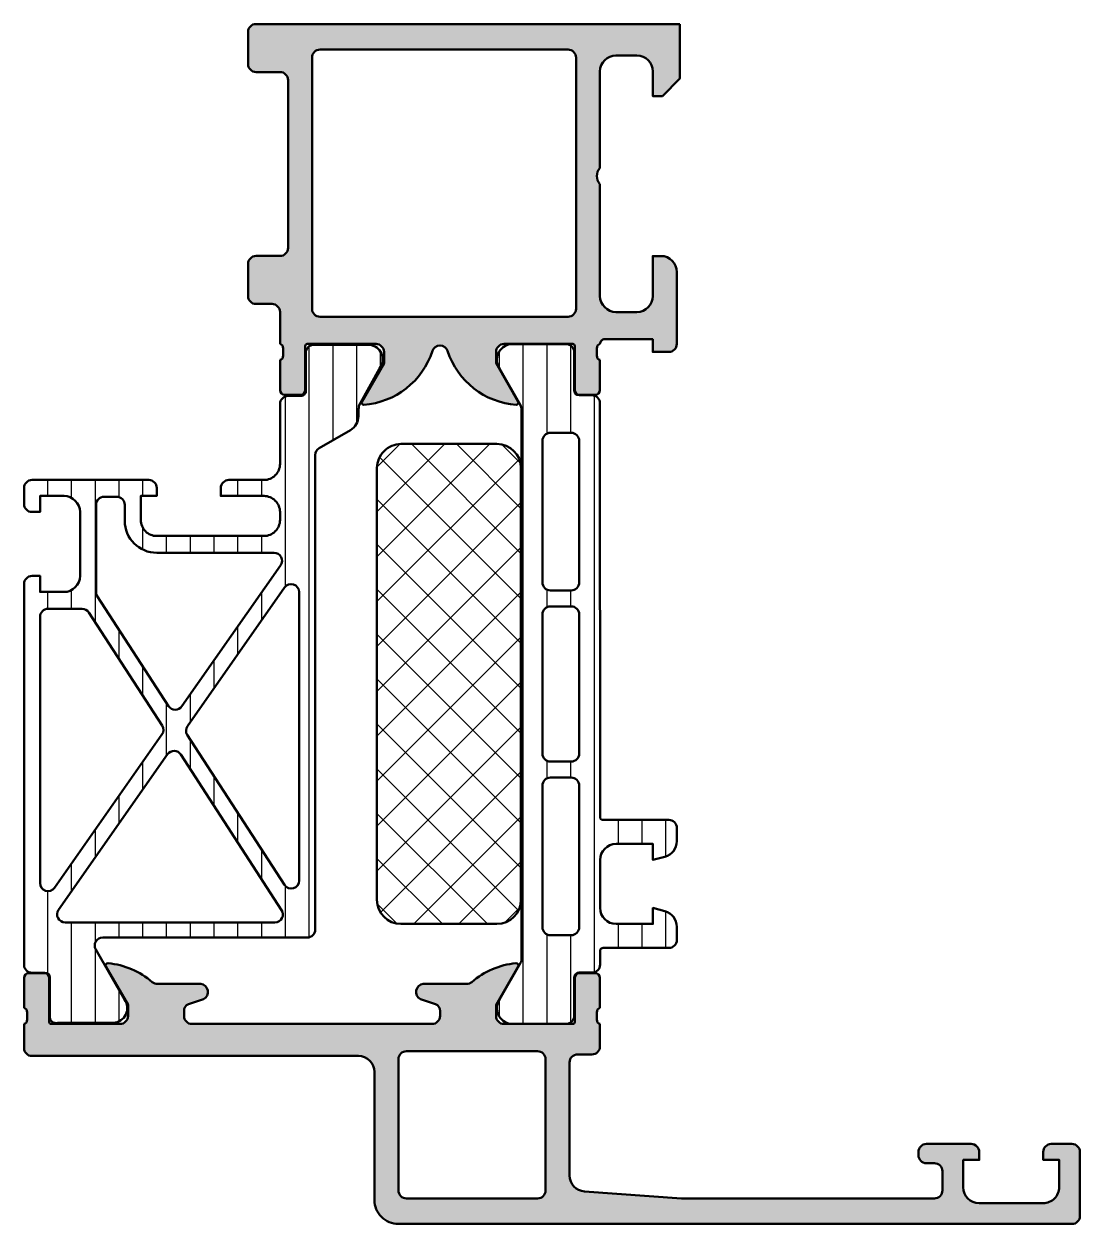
# Model space of a CAD drawing. Extents: x 0 to 66, y 0 to 75.
import ezdxf

# ---------------------------------------------------------------- set-up
doc = ezdxf.new("R2010")
doc.units = 0
for name, color, linetype, lineweight in [('0S-Alu contour', 7, 'Continuous', 50), ('0S-Alu hatch', 252, 'Continuous', 25), ('0S-Plastic contour', 254, 'Continuous', 50), ('0S-Plastic hatch', 253, 'Continuous', 25), ('0S-PT contour', 91, 'Continuous', 50), ('0S-PT hatch', 103, 'Continuous', 25)]:
    doc.layers.add(name, color=color, linetype=linetype, lineweight=lineweight)
pattern_1 = [(90, (0, 0), (-1.4859, 0), [])]

# ---------------------------------------------------------------- blocks, each defined once
blk = doc.blocks.new('357820__631B9F7A_125B_400A_8FF6_0D1C4AB41ADC_')
at = {"layer": '0S-Alu hatch'}
h = blk.add_hatch(color=256, dxfattribs=at)
edge = h.paths.add_edge_path()
edge.add_line((3e-16, 12.5), (0, 11))
edge.add_arc((0.5, 11), 0.5000000000000018, 180, 270.0000000000017)
edge.add_line((0.5000000000000142, 10.5), (20.89999999999999, 10.5))
edge.add_ellipse((20.8999382486866, 9.49993824868659), major_axis=(-1.000061753219904, 0), ratio=1, start_angle=180.0035378711053, end_angle=269.9964621288357, ccw=False)
edge.add_line((21.90000000000001, 9.499999999998956), (21.90000000000001, 1.500000000000014))
edge.add_arc((23.39995687720072, 1.49995687776763), 1.499956877820568, 179.998352804877, 270.0004814978228)
edge.add_line((23.39996948242186, 2.69e-14), (65.49999999999997, 0))
edge.add_arc((65.49996566592452, 0.5000343346601), 0.5000343358388465, 270.0039341250738, 359.9951881889146)
edge.add_line((66, 0.499992340803346), (66, 4.499999999999985))
edge.add_arc((65.49995004878407, 4.499950048784086), 0.500049953710801, 0.0057234159238532, 89.99427658409539)
edge.add_line((65.49999999999999, 5.000000000000012), (64.19995117187497, 4.999999999999957))
edge.add_arc((64.20000112309089, 4.499950048784072), 0.5000499537107654, 90.0057234159046, 179.9942765840761)
edge.add_line((63.699951171875, 4.500000000000153), (63.699951171875, 4))
edge.add_line((63.699951171875, 4), (64.699951171875, 4))
edge.add_line((64.699951171875, 4), (64.699951171875, 2.299999952316284))
edge.add_ellipse((63.70000014535619, 2.299950978835084), major_axis=(-0.9999510277180744, 0), ratio=1, start_angle=89.9971938887997, end_angle=180.0028061111058, ccw=False)
edge.add_line((63.69995117187504, 1.299999952316269), (59.69998168945318, 1.299999952316269))
edge.add_ellipse((59.70000151260098, 2.300019775464136), major_axis=(-1.000019823344341, 0), ratio=1, start_angle=0.0011357599706229848, end_angle=89.99886423980922, ccw=False)
edge.add_line((58.69998168945311, 2.299999952320185), (58.69998168945311, 4))
edge.add_line((58.69998168945311, 4), (59.69998168945312, 4))
edge.add_line((59.69998168945312, 4), (59.69998168945312, 4.499999999999985))
edge.add_arc((59.19997894858549, 4.499997259132385), 0.5000027408751421, 0.0003140784807261, 89.99968592142702)
edge.add_line((59.19998168945312, 5.000000000000015), (56.39999389648436, 5))
edge.add_arc((56.39999663735203, 4.499997259132342), 0.500002740875166, 90.00031407857703, 179.9996859215192)
edge.add_line((55.89999389648437, 4.499999999999166), (55.89999389648436, 4.299995422363252))
edge.add_arc((56.39999408412534, 4.299995610004259), 0.5000001876410095, 180.000021497471, 269.9999784979366)
edge.add_line((56.39999389648437, 3.799995422363285), (56.89999389648435, 3.799995422363281))
edge.add_ellipse((56.89999753584102, 3.29999906171993), major_axis=(-0.4999963606565962, 0), ratio=1, start_angle=179.9995829571355, end_angle=270.0004170425894, ccw=False)
edge.add_line((57.39999389648437, 3.299995422360865), (57.39999389648438, 2.099998474120994))
edge.add_ellipse((56.90000677806061, 2.099985592544854), major_axis=(-0.499987118589707, 0), ratio=1, start_angle=89.99852384206503, end_angle=180.0014761580921, ccw=False)
edge.add_line((56.89999389648436, 1.599998474121086), (41.0999999999997, 1.599998474121122))
edge.add_line((41.0999999999997, 1.599998474121122), (35.0287414550781, 2.033653259277343))
edge.add_ellipse((35.09995202947212, 3.031066473366621), major_axis=(-0.9999520316222318, 0), ratio=1, start_angle=-0.0026471171703974505, end_angle=85.91628221778649, ccw=False)
edge.add_line((34.09999999891711, 3.03111267206073), (34.1, 10.09999084472659))
edge.add_ellipse((34.59999712736819, 10.09999371735836), major_axis=(-0.4999971273764344, 0), ratio=1, start_angle=-90.00032918125049, end_angle=0.0003291815056059022, ccw=False)
edge.add_line((34.60000000000001, 10.59999084472654), (35.50000000000003, 10.59999084472657))
edge.add_arc((35.5, 11.09999084472657), 0.4999999999999965, 270.0000000000033, 360)
edge.add_line((36, 11.09999084472657), (36.00000000000001, 12.5))
edge.add_ellipse((36.07883644654305, 12.76752059199313), major_axis=(-0.2788950563274461, 0), ratio=1, start_angle=-1.16458937409692, end_angle=73.58012358051008, ccw=False)
edge.add_line((35.79999899999999, 12.7731889999915), (35.799999, 13.2267829999915))
edge.add_ellipse((36.07886709564317, 13.23244365946856), major_axis=(-0.2789255417371505, 0), ratio=1, start_angle=-73.57540544464513, end_angle=1.1628700728862214, ccw=False)
edge.add_line((36, 13.4999869999915), (36, 15.37999800000001))
edge.add_arc((35.7, 15.37999800000001), 0.2999999999999918, 0, 89.99999999999864)
edge.add_line((35.70000000000001, 15.67999800000001), (34.72002568095721, 15.67999800000001))
edge.add_arc((34.72002568095721, 15.37999800000001), 0.2999999999999936, 90.00000000000136, 180)
edge.add_line((34.42002568095722, 15.37999800000001), (34.42002568095722, 12.62000000000001))
edge.add_ellipse((34.30002568095721, 12.62000000000002), major_axis=(-0.1200000000000116, 0), ratio=1, start_angle=89.99999999999329, end_angle=180, ccw=False)
edge.add_line((34.30002568095719, 12.50000000000001), (30, 12.5))
edge.add_ellipse((30, 12.99999999999999), major_axis=(-0.4999999999999929, 0), ratio=1, start_angle=0, end_angle=90, ccw=False)
edge.add_line((29.50000000000001, 12.99999999999999), (29.49999999999999, 13.7))
edge.add_line((29.49999999999999, 13.7), (30.88149545762237, 16.09282032302756))
edge.add_arc((30.7618802153517, 16.1618802153517), 0.1381197846482982, 330.0000000000029, 455.6225775507923)
edge.add_arc((31.23822324117373, 11.32339113815233), 4.999999999999856, 95.62257755079281, 130.587180450926)
edge.add_ellipse((27.65989948623481, 15.50018405914318), major_axis=(-0.5000000000000937, 0), ratio=1, start_angle=90.00000000000898, end_angle=130.5871804509356, ccw=False)
edge.add_line((27.65989948623489, 15.00018405914309), (24.95398306846615, 15.00018405914308))
edge.add_arc((25.00231370974567, 14.50088993600062), 0.5016278224850519, 95.52888794898384, 243.3386633159322)
edge.add_line((24.7772252559662, 14.05259799957273), (25.7229650020599, 13.74775791168213))
edge.add_ellipse((25.50018185446049, 13.30023031132008), major_axis=(-0.4999132764191355, 0), ratio=1, start_angle=179.9950487378373, end_angle=243.5354771265414, ccw=False)
edge.add_line((26.00009512901302, 13.30018711090099), (26.00009512901302, 13.00018405914309))
edge.add_ellipse((25.50011565668063, 13.00016353147545), major_axis=(-0.499979472753787, 0), ratio=1, start_angle=89.99764760599629, end_angle=180.0023523941473, ccw=False)
edge.add_line((25.5000951290131, 12.50018405914306), (10.50009274482722, 12.50018405914306))
edge.add_ellipse((10.50007221715964, 13.00016353147549), major_axis=(-0.4999794727538225, 0), ratio=1, start_angle=-0.0023523939923961734, end_angle=90.0023523940082, ccw=False)
edge.add_line((10.00009274482722, 13.00018405914293), (10.00009274482726, 13.30018711090088))
edge.add_ellipse((10.50007957141549, 13.3001847688384), major_axis=(-0.4999868265937195, 0), ratio=1, start_angle=296.4697425232934, end_angle=359.9997316120751, ccw=False)
edge.add_line((10.2772228717804, 13.74775791168212), (11.22296261787411, 14.05259799957275))
edge.add_arc((10.99787416409463, 14.50088993600062), 0.5016278224850341, 296.6613366840697, 444.4711120510176)
edge.add_line((11.04620480537414, 15.00018405914307), (8.340100513765108, 15.00018405914309))
edge.add_ellipse((8.340100513765144, 15.50018405914316), major_axis=(-0.500000000000064, 0), ratio=1, start_angle=49.412819549070605, end_angle=89.99999999999591, ccw=False)
edge.add_arc((4.761776758826236, 11.32339113815231), 4.999999999999873, 49.41281954907334, 84.3774224492069)
edge.add_arc((5.238119784648304, 16.16188021535171), 0.1381197846482904, 84.37742244921338, 210.0000000000048)
edge.add_line((5.118504542377655, 16.09282032302755), (6.499999999999992, 13.69999999999999))
edge.add_line((6.499999999999992, 13.69999999999999), (6.500000000000007, 12.99999999999998))
edge.add_ellipse((6.000000000000007, 13), major_axis=(-0.5, 0), ratio=1, start_angle=89.9999999999975, end_angle=180, ccw=False)
edge.add_line((5.999999999999985, 12.50000000000001), (1.699974319042809, 12.5))
edge.add_ellipse((1.699974319042809, 12.62000000000002), major_axis=(-0.1200000000000187, 0), ratio=1, start_angle=0, end_angle=90, ccw=False)
edge.add_line((1.57997431904279, 12.62000000000002), (1.57997431904279, 15.37999800000001))
edge.add_arc((1.279974319042793, 15.37999800000001), 0.2999999999999989, 0, 90)
edge.add_line((1.279974319042793, 15.67999800000001), (0.2999999999999971, 15.67999800000001))
edge.add_arc((0.3000000000000114, 15.379998), 0.3000000000000114, 90.00000000000273, 180)
edge.add_line((0, 15.379998), (0, 13.4999869999915))
edge.add_ellipse((-0.0788670956431759, 13.23244365946856), major_axis=(-0.278925541737153, 0), ratio=1, start_angle=178.8371299271139, end_angle=253.57540544464382, ccw=False)
edge.add_line((0.2000009999999958, 13.2267829999915), (0.2000010000000003, 12.77318899999146))
edge.add_ellipse((-0.078836446543022, 12.7675205919931), major_axis=(-0.2788950563274091, 0), ratio=1, start_angle=106.4198764194891, end_angle=181.1645893740941, ccw=False)
edge = h.paths.add_edge_path()
edge.add_line((32.09998226165771, 1.599803805351257), (23.8999878168106, 1.599811434745795))
edge.add_ellipse((23.89997499464666, 2.09979849337256), major_axis=(-0.4999870587911769, 0), ratio=1, start_angle=-0.0014693499022087053, end_angle=90.0014693497871, ccw=False)
edge.add_line((23.39998793601989, 2.099811315536499), (23.39998793601989, 10.29998970031738))
edge.add_ellipse((23.89997243953757, 10.30000519679602), major_axis=(-0.4999845037578271, 0), ratio=1, start_angle=-90.00176216030411, end_angle=0.0017758206565190449, ccw=False)
edge.add_line((23.8999878168106, 10.79998970031738), (32.09998226165771, 10.79998970031737))
edge.add_ellipse((32.09999769831437, 10.30000513697403), major_axis=(-0.4999845635816373, 0), ratio=1, start_angle=179.9982310347787, end_angle=270.00176896516615, ccw=False)
edge.add_line((32.59998226165771, 10.29998970031738), (32.59998226165771, 2.09980368615106))
edge.add_ellipse((32.09997952079993, 2.099806546209691), major_axis=(-0.5000027408659503, 0), ratio=1, start_angle=90.0003140774437, end_angle=179.9996722632193, ccw=False)
at = {"layer": '0S-Alu contour', "color": 7}
for points in [[(5.118504542377655, 16.09282032302755), (6.499999999999992, 13.69999999999999), (6.500000000000007, 12.99999999999998)], [(29.50000000000001, 12.99999999999999), (29.49999999999999, 13.7), (30.88149545762237, 16.09282032302756)], [(0, 15.379998), (0, 13.4999869999915)], [(1.279974319042793, 15.67999800000001), (0.2999999999999971, 15.67999800000001)], [(1.57997431904279, 12.62000000000002), (1.57997431904279, 15.37999800000001)], [(11.04620480537414, 15.00018405914307), (8.340100513765108, 15.00018405914309)], [(27.65989948623489, 15.00018405914309), (24.95398306846615, 15.00018405914308)], [(34.42002568095722, 15.37999800000001), (34.42002568095722, 12.62000000000001)], [(35.70000000000001, 15.67999800000001), (34.72002568095721, 15.67999800000001)], [(36, 13.4999869999915), (36, 15.37999800000001)], [(10.2772228717804, 13.74775791168212), (11.22296261787411, 14.05259799957275)], [(24.7772252559662, 14.05259799957273), (25.7229650020599, 13.74775791168213)], [(0.2000009999999958, 13.2267829999915), (0.2000010000000003, 12.77318899999146)], [(10.00009274482722, 13.00018405914293), (10.00009274482726, 13.30018711090088)], [(26.00009512901302, 13.30018711090099), (26.00009512901302, 13.00018405914309)], [(35.79999899999999, 12.7731889999915), (35.799999, 13.2267829999915)], [(3e-16, 12.5), (0, 11)], [(5.999999999999985, 12.50000000000001), (1.699974319042809, 12.5)], [(25.5000951290131, 12.50018405914306), (10.50009274482722, 12.50018405914306)], [(34.30002568095719, 12.50000000000001), (30, 12.5)], [(36, 11.09999084472657), (36.00000000000001, 12.5)], [(23.8999878168106, 10.79998970031738), (32.09998226165771, 10.79998970031737)], [(34.60000000000001, 10.59999084472654), (35.50000000000003, 10.59999084472657)], [(0.5000000000000142, 10.5), (20.89999999999999, 10.5)], [(23.39998793601989, 2.099811315536499), (23.39998793601989, 10.29998970031738)], [(32.59998226165771, 10.29998970031738), (32.59998226165771, 2.09980368615106)], [(34.09999999891711, 3.03111267206073), (34.1, 10.09999084472659)], [(21.90000000000001, 9.499999999998956), (21.90000000000001, 1.500000000000014)], [(59.19998168945312, 5.000000000000015), (56.39999389648436, 5)], [(65.49999999999999, 5.000000000000012), (64.19995117187497, 4.999999999999957)], [(55.89999389648437, 4.499999999999166), (55.89999389648436, 4.299995422363252)], [(56.39999389648437, 3.799995422363285), (56.89999389648435, 3.799995422363281)], [(58.69998168945311, 2.299999952320185), (58.69998168945311, 4), (59.69998168945312, 4), (59.69998168945312, 4.499999999999985)], [(63.699951171875, 4.500000000000153), (63.699951171875, 4), (64.699951171875, 4), (64.699951171875, 2.299999952316284)], [(66, 0.499992340803346), (66, 4.499999999999985)], [(57.39999389648437, 3.299995422360865), (57.39999389648438, 2.099998474120994)], [(32.09998226165771, 1.599803805351257), (23.8999878168106, 1.599811434745795)], [(56.89999389648436, 1.599998474121086), (41.0999999999997, 1.599998474121122), (35.0287414550781, 2.033653259277343)], [(63.69995117187504, 1.299999952316269), (59.69998168945318, 1.299999952316269)], [(23.39996948242186, 2.69e-14), (65.49999999999997, 0)]]:
    blk.add_lwpolyline(points, dxfattribs=at)
for centre, radius, start, end in [((5.238119784648304, 16.16188021535171), 0.1381197846482904, 84.37742244921338, 210.0000000000048), ((4.761776758826236, 11.32339113815231), 4.999999999999873, 49.41281954907334, 84.3774224492069), ((31.23822324117373, 11.32339113815233), 4.999999999999856, 95.62257755079281, 130.587180450926), ((30.7618802153517, 16.1618802153517), 0.1381197846482982, 330.0000000000029, 95.62257755079234), ((0.3000000000000114, 15.379998), 0.3000000000000114, 90.00000000000273, 180), ((1.279974319042793, 15.37999800000001), 0.2999999999999989, 0, 90), ((10.99787416409463, 14.50088993600062), 0.5016278224850341, 296.6613366840697, 84.47111205101766), ((25.00231370974567, 14.50088993600062), 0.5016278224850519, 95.52888794898384, 243.3386633159322), ((34.72002568095721, 15.37999800000001), 0.2999999999999936, 90.00000000000136, 180), ((35.7, 15.37999800000001), 0.2999999999999918, 0, 89.99999999999864), ((0.5, 11), 0.5000000000000018, 180, 270.0000000000017), ((35.5, 11.09999084472657), 0.4999999999999965, 270.0000000000033, 0), ((56.39999663735203, 4.499997259132342), 0.500002740875166, 90.00031407857703, 179.9996859215192), ((59.19997894858549, 4.499997259132385), 0.5000027408751421, 0.0003140784807261, 89.99968592142702), ((64.20000112309089, 4.499950048784072), 0.5000499537107654, 90.0057234159046, 179.9942765840761), ((65.49995004878407, 4.499950048784086), 0.500049953710801, 0.0057234159238532, 89.99427658409539), ((56.39999408412534, 4.299995610004259), 0.5000001876410095, 180.000021497471, 269.9999784979366), ((23.39995687720072, 1.49995687776763), 1.499956877820568, 179.998352804877, 270.0004814978228), ((65.49996566592452, 0.5000343346601), 0.5000343358388465, 270.0039341250738, 359.9951881889146)]:
    blk.add_arc(centre, radius, start, end, dxfattribs=at)
at = {"layer": '0S-Alu contour', "color": 7, "extrusion": (0, 0, -1)}
for centre, radius, start, end in [((-8.340100513765144, 15.50018405914316), 0.500000000000064, 270.0000000000041, 310.5871804509294), ((-27.65989948623481, 15.50018405914318), 0.5000000000000937, 229.4128195490644, 269.999999999991), ((-10.50007957141549, 13.3001847688384), 0.4999868265937196, 0.0002683879249072, 63.53025747670659), ((-25.50018185446049, 13.30023031132008), 0.4999132764191355, 116.4645228734586, 180.0049512621627), ((0.0788670956431759, 13.23244365946856), 0.2789255417371531, 106.4245945553562, 181.1628700728862), ((0.078836446543022, 12.7675205919931), 0.2788950563274091, 178.8354106259059, 253.5801235805109), ((-6.000000000000007, 13), 0.5, 180, 270.0000000000025), ((-10.50007221715964, 13.00016353147549), 0.4999794727538225, 269.9976476059918, 0.0023523939924092), ((-25.50011565668063, 13.00016353147545), 0.499979472753787, 179.9976476058527, 270.0023523940037), ((-30, 12.99999999999999), 0.4999999999999929, 270, 0), ((-36.07883644654305, 12.76752059199313), 0.2788950563274461, 286.4198764194899, 1.164589374096924), ((-36.07886709564317, 13.23244365946856), 0.2789255417371505, 358.8371299271138, 73.57540544464514), ((-1.699974319042809, 12.62000000000002), 0.1200000000000188, 270, 0), ((-34.30002568095721, 12.62000000000002), 0.1200000000000116, 180, 270.0000000000068), ((-23.89997243953757, 10.30000519679602), 0.4999845037578271, 359.9982241793435, 90.0017621603041), ((-32.09999769831437, 10.30000513697403), 0.4999845635816373, 89.99823103483386, 180.0017689652214), ((-34.59999712736819, 10.09999371735836), 0.4999971273764344, 359.9996708184944, 90.00032918125056), ((-20.8999382486866, 9.49993824868659), 1.000061753219904, 90.00353787116431, 179.9964621288947), ((-56.89999753584102, 3.29999906171993), 0.4999963606565962, 89.9995829574106, 180.0004170428646), ((-35.09995202947212, 3.031066473366621), 0.9999520316222319, 274.0837177822135, 0.0026471171703788), ((-59.70000151260098, 2.300019775464136), 1.000019823344341, 270.0011357601908, 359.9988642400294), ((-63.70000014535619, 2.299950978835084), 0.9999510277180744, 179.9971938888942, 270.0028061112003), ((-23.89997499464666, 2.09979849337256), 0.4999870587911769, 269.9985306502129, 0.0014693499022367), ((-32.09997952079993, 2.099806546209691), 0.5000027408659503, 180.0003277367808, 269.9996859225563), ((-56.90000677806061, 2.099985592544854), 0.499987118589707, 179.9985238419079, 270.001476157935)]:
    blk.add_arc(centre, radius, start, end, dxfattribs=at)
blk = doc.blocks.new('284029__07A8C884_E787_464D_A43D_D465A5079195___BE1C2AFA_39D3_4F38_98E2_53A9F33BED01_')
at = {"layer": '0S-Plastic hatch'}
h = blk.add_hatch(dxfattribs=at)
h.set_pattern_fill('ANSI31', color=256, scale=0.4680000000000001, angle=45, style=0)
h.set_pattern_definition(pattern_1)
edge = h.paths.add_edge_path()
edge.add_arc((7.799999999999997, 46.00005420464182), 0.5, 0, 90)
edge.add_line((7.799999999999997, 46.50005420464181), (0.4999999999999574, 46.50005420464171))
edge.add_arc((0.5000000000000285, 46.0000542046417), 0.5000000000000107, 90.00000000000813, 180)
edge.add_line((1.78e-14, 46.0000542046417), (0, 45.00005420464164))
edge.add_arc((0.5000000000000427, 45.00005420464165), 0.5000000000000427, 180, 270.0000000000017)
edge.add_line((0.5000000000000568, 44.50005420464161), (0.9999999999999857, 44.50005420464162))
edge.add_line((0.9999999999999857, 44.50005420464162), (0.9999999999999857, 45.50005420464159))
edge.add_line((0.9999999999999857, 45.50005420464159), (2.499999999999985, 45.50005420464165))
edge.add_ellipse((2.499999999999957, 44.50005420464162), major_axis=(-1.000000000000028, 0), ratio=1, start_angle=180, end_angle=269.9999999999984, ccw=False)
edge.add_line((3.499999999999985, 44.50005420464162), (3.499999999999985, 40.50005420464162))
edge.add_ellipse((2.499999999999971, 40.50005420464161), major_axis=(-1.000000000000014, 0), ratio=1, start_angle=90.0000000000004, end_angle=180, ccw=False)
edge.add_line((2.499999999999978, 39.5000542046416), (1, 39.50005420464165))
edge.add_line((1, 39.50005420464165), (0.9999999999999857, 40.50005420464162))
edge.add_line((0.9999999999999857, 40.50005420464162), (0.5, 40.50005420464162))
edge.add_arc((0.5, 40.00005420464162), 0.5, 90, 180)
edge.add_line((0, 40.00005420464162), (0, 16.19999699999997))
edge.add_arc((0.4999999999999929, 16.19999699999996), 0.4999999999999929, 180, 270.0000000000073)
edge.add_line((0.5000000000000568, 15.69999699999996), (1.310300815755326, 15.69999700000009))
edge.add_ellipse((1.310300815755169, 15.39999700000034), major_axis=(-0.2999999999997485, 0), ratio=1, start_angle=180, end_angle=269.99999999997016, ccw=False)
edge.add_line((1.610300815754918, 15.39999700000034), (1.609968865358112, 12.99999861706389))
edge.add_arc((2.017189299110995, 12.96156737589913), 0.409029879059404, 174.6087052705057, 283.6575054060968)
edge.add_line((2.1137684163225, 12.56410301764546), (5.5865089805215, 12.57426877285434))
edge.add_arc((5.532301992262212, 13.49611899423405), 0.9234425960686294, 273.3652531451434, 395.3544255470823)
edge.add_line((6.285450980521417, 14.03045300000021), (4.484365130849781, 17.15002562802139))
edge.add_ellipse((4.917377847580148, 17.40002560232096), major_axis=(-0.4999999999999988, 0), ratio=1, start_angle=-90.00000000000068, end_angle=29.999996599346616, ccw=False)
edge.add_line((4.917377847580155, 17.90002560232095), (17.70000000000002, 17.90002560232093))
edge.add_arc((17.70000000000001, 18.40002560232089), 0.4999999999999645, 270.0000000000012, 360)
edge.add_line((18.19999999999997, 18.40002560232089), (18.19999999999999, 48.05840070413555))
edge.add_ellipse((18.69999999999994, 48.05840070413555), major_axis=(-0.4999999999999503, 0), ratio=1, start_angle=299.9950461054481, end_angle=360, ccw=False)
edge.add_line((18.45003743997933, 48.49143501985185), (20.39994072748333, 49.61698742955157))
edge.add_arc((19.90001560744196, 50.48305606098399), 0.9999999999998082, 299.9950461054606, 359.9988249444108)
edge.add_line((20.90001560723147, 50.48303555239507), (20.90002386879667, 50.88586999164573))
edge.add_arc((19.63617692491844, 51.11810216703569), 1.285006179299022, 349.5880338324748, 360.7917975513449)
edge.add_line((20.92106040229913, 51.13585971165147), (22.21250882651288, 53.47324885016718))
edge.add_arc((21.50837054604505, 54.04585497076421), 0.9075728551281012, 320.8819481343031, 445.056064489465)
edge.add_line((21.58658600491978, 54.95005120464178), (18.11004450682052, 54.95005120464176))
edge.add_arc((18.11004186719528, 54.45005522720289), 0.4999959774458391, 89.9996975187946, 180.0003024805684)
edge.add_line((17.6100458897564, 54.4500525875832), (17.61038051906291, 52.05005420464181))
edge.add_ellipse((17.31038051906282, 52.05005420464188), major_axis=(-0.3000000000000895, 0), ratio=1, start_angle=89.99999999998653, end_angle=180, ccw=False)
edge.add_line((17.31038051906275, 51.75005420464179), (16.50000000000001, 51.75005420464179))
edge.add_arc((16.50000000000002, 51.2500542046418), 0.4999999999999929, 90.00000000000081, 180)
edge.add_line((16.00000000000003, 51.2500542046418), (16, 47.5000542046418))
edge.add_ellipse((14.99999999999999, 47.50005420464183), major_axis=(-1.000000000000007, 0), ratio=1, start_angle=89.9999999999988, end_angle=180, ccw=False)
edge.add_line((14.99999999999997, 46.50005420464181), (12.80000000000004, 46.50005420464184))
edge.add_arc((12.80000000000001, 46.00005420464182), 0.5000000000000142, 89.99999999999675, 180)
edge.add_line((12.29999999999999, 46.00005420464182), (12.29999999999999, 45.50005420464183))
edge.add_line((12.29999999999999, 45.50005420464183), (14.99999999999998, 45.50005420464182))
edge.add_ellipse((15, 44.50005420464182), major_axis=(-1, 0), ratio=1, start_angle=180, end_angle=270.00000000000125, ccw=False)
edge.add_line((16, 44.50005420464182), (15.99999999999998, 44.00005420464178))
edge.add_ellipse((15.00000000000001, 44.0000542046418), major_axis=(-0.9999999999999751, 0), ratio=1, start_angle=89.99999999999937, end_angle=180, ccw=False)
edge.add_line((15, 43.00005420464183), (8.300000000000018, 43.00005420464182))
edge.add_ellipse((8.300000000000011, 44.00005420464182), major_axis=(-1.000000000000007, 0), ratio=1, start_angle=0, end_angle=90.0000000000004, ccw=False)
edge.add_line((7.300000000000004, 44.00005420464182), (7.299999999999997, 45.50005420464182))
edge.add_line((7.299999999999997, 45.50005420464182), (8.299999999999997, 45.50005420464182))
edge.add_line((8.299999999999997, 45.50005420464182), (8.299999999999997, 46.00005420464182))
edge = h.paths.add_edge_path()
edge.add_ellipse((9.452996732221077, 32.64501620443201), major_axis=(-0.5000000000000028, 0), ratio=1, start_angle=32.94155226362187, end_angle=144.9581039486433, ccw=False)
edge.add_line((9.033383871858575, 32.37312459474462), (4.580387139637478, 39.24547603707324))
edge.add_ellipse((4.999999999999985, 39.51736764676063), major_axis=(-0.5, 0), ratio=1, start_angle=0, end_angle=32.94155226362028, ccw=False)
edge.add_line((4.499999999999985, 39.51736764676063), (4.499999999999989, 44.95005420464177))
edge.add_ellipse((4.999999999999985, 44.95005420464177), major_axis=(-0.4999999999999965, 0), ratio=1, start_angle=270.00000000000165, end_angle=360, ccw=False)
edge.add_line((4.999999999999971, 45.45005420464177), (5.799999999999982, 45.45005420464178))
edge.add_ellipse((5.799999999999997, 44.95005420464178), major_axis=(-0.5, 0), ratio=1, start_angle=180, end_angle=270.00000000000165, ccw=False)
edge.add_line((6.299999999999997, 44.95005420464179), (6.299999999999997, 43.95005420464182))
edge.add_arc((8.299999999999997, 43.95005420464182), 2, 180, 270)
edge.add_line((8.299999999999997, 41.95005420464183), (15.62795080085234, 41.95005420464183))
edge.add_ellipse((15.62795080085234, 41.45005420464182), major_axis=(-0.5000000000000017, 0), ratio=1, start_angle=144.9581039486432, end_angle=270, ccw=False)
edge.add_line((16.03731700707827, 41.16296657133069), (9.862362938447005, 32.35792857112087))
edge = h.paths.add_edge_path()
edge.add_line((15.68444634348357, 18.85002560232094), (2.572049199147571, 18.85002560232097))
edge.add_ellipse((2.572049199147571, 19.35002560232097), major_axis=(-0.5000000000000017, 0), ratio=1, start_angle=-35.0418960513569, end_angle=90, ccw=False)
edge.add_line((2.162682992921645, 19.63711323563211), (8.978065113033807, 29.35535532886279))
edge.add_ellipse((9.387431319259733, 29.06826769555164), major_axis=(-0.5000000000000019, 0), ratio=1, start_angle=212.941552263621, end_angle=324.95810394864316, ccw=False)
edge.add_line((9.807044179622238, 29.34015930523903), (16.10405920384607, 19.62191721200833))
edge.add_ellipse((15.68444634348357, 19.35002560232094), major_axis=(-0.5, 0), ratio=1, start_angle=89.9999999999996, end_angle=212.9415522636213, ccw=False)
edge = h.paths.add_edge_path()
edge.add_ellipse((3.632404581590229, 37.95005420464153), major_axis=(-0.5000000000000285, 0), ratio=1, start_angle=212.941552263621, end_angle=269.99999999999756, ccw=False)
edge.add_line((4.052017441952757, 38.22194581432894), (8.63392902060066, 31.15063888560429))
edge.add_ellipse((8.214316160238162, 30.87874727591691), major_axis=(-0.4999999999999921, 0), ratio=1, start_angle=144.9581039486428, end_angle=212.9415522636208, ccw=False)
edge.add_line((8.623682366464077, 30.59165964260577), (1.909366206225869, 21.01753030022751))
edge.add_ellipse((1.499999999999943, 21.30461793353866), major_axis=(-0.5000000000000017, 0), ratio=1, start_angle=0, end_angle=144.9581039486433, ccw=False)
edge.add_line((0.9999999999999415, 21.30461793353866), (0.9999999999999857, 37.95005420464164))
edge.add_ellipse((1.499999999999992, 37.95005420464164), major_axis=(-0.5000000000000071, 0), ratio=1, start_angle=269.99999999999756, end_angle=360, ccw=False)
edge.add_line((1.500000000000014, 38.45005420464165), (3.63240458159025, 38.45005420464156))
edge = h.paths.add_edge_path()
edge.add_line((16.28038713963748, 21.18875677351805), (10.20649903088015, 30.56264501437935))
edge.add_ellipse((10.62611189124265, 30.83453662406673), major_axis=(-0.4999999999999921, 0), ratio=1, start_angle=-35.0418960513573, end_angle=32.94155226362079, ccw=False)
edge.add_line((10.21674568501673, 31.12162425737788), (16.29063379377405, 39.78254950673531))
edge.add_ellipse((16.69999999999997, 39.49546187342416), major_axis=(-0.5000000000000017, 0), ratio=1, start_angle=180, end_angle=324.95810394864316, ccw=False)
edge.add_line((17.19999999999997, 39.49546187342416), (17.19999999999997, 21.46064838320544))
edge.add_ellipse((16.69999999999998, 21.46064838320544), major_axis=(-0.4999999999999929, 0), ratio=1, start_angle=32.941552263621475, end_angle=180, ccw=False)
at = {"layer": '0S-Alu contour', "color": 7}
for points in [[(4.999999999999971, 45.45005420464177), (5.799999999999982, 45.45005420464178)], [(4.499999999999985, 39.51736764676063), (4.499999999999989, 44.95005420464177)], [(6.299999999999997, 44.95005420464179), (6.299999999999997, 43.95005420464182)], [(8.299999999999997, 41.95005420464183), (15.62795080085234, 41.95005420464183)], [(16.03731700707827, 41.16296657133069), (9.862362938447005, 32.35792857112087)], [(10.21674568501673, 31.12162425737788), (16.29063379377405, 39.78254950673531)], [(9.033383871858575, 32.37312459474462), (4.580387139637478, 39.24547603707324)], [(17.19999999999997, 39.49546187342416), (17.19999999999997, 21.46064838320544)], [(1.500000000000014, 38.45005420464165), (3.63240458159025, 38.45005420464156)], [(0.9999999999999415, 21.30461793353866), (0.9999999999999857, 37.95005420464164)], [(4.052017441952757, 38.22194581432894), (8.63392902060066, 31.15063888560429)], [(8.623682366464077, 30.59165964260577), (1.909366206225869, 21.01753030022751)], [(16.28038713963748, 21.18875677351805), (10.20649903088015, 30.56264501437935)], [(2.162682992921645, 19.63711323563211), (8.978065113033807, 29.35535532886279)], [(9.807044179622238, 29.34015930523903), (16.10405920384607, 19.62191721200833)], [(15.68444634348357, 18.85002560232094), (2.572049199147571, 18.85002560232097)]]:
    blk.add_lwpolyline(points, dxfattribs=at)
at = {"layer": '0S-Alu contour', "color": 7, "extrusion": (0, 0, -1)}
for centre, radius, start, end in [((-4.999999999999985, 44.95005420464177), 0.4999999999999965, 0, 89.99999999999837), ((-5.799999999999997, 44.95005420464178), 0.5, 89.99999999999837, 180), ((-15.62795080085234, 41.45005420464182), 0.5000000000000017, 90, 215.0418960513568), ((-16.69999999999997, 39.49546187342416), 0.5000000000000017, 35.04189605135685, 180), ((-4.999999999999985, 39.51736764676063), 0.5, 327.0584477363798, 0), ((-1.499999999999992, 37.95005420464164), 0.5000000000000071, 0, 90.00000000000244), ((-3.632404581590229, 37.95005420464153), 0.5000000000000285, 90.00000000000244, 147.058447736379), ((-9.452996732221077, 32.64501620443201), 0.5000000000000028, 215.0418960513567, 327.0584477363781), ((-8.214316160238162, 30.87874727591691), 0.4999999999999921, 147.0584477363792, 215.0418960513572), ((-10.62611189124265, 30.83453662406673), 0.4999999999999921, 327.0584477363792, 35.04189605135731), ((-9.387431319259733, 29.06826769555164), 0.5000000000000019, 35.04189605135685, 147.058447736379), ((-1.499999999999943, 21.30461793353866), 0.5000000000000017, 215.0418960513567, 0), ((-16.69999999999998, 21.46064838320544), 0.4999999999999929, 180, 327.0584477363785), ((-2.572049199147571, 19.35002560232097), 0.5000000000000017, 270, 35.04189605135685), ((-15.68444634348357, 19.35002560232094), 0.5, 147.0584477363787, 270.0000000000004)]:
    blk.add_arc(centre, radius, start, end, dxfattribs=at)
at = {"layer": '0S-Alu contour', "color": 7}
blk.add_arc((8.299999999999997, 43.95005420464182), 2, 180, 270, dxfattribs=at)
at = {"layer": '0S-Plastic contour', "color": 7}
for points in [[(21.58658600491978, 54.95005120464178), (18.11004450682052, 54.95005120464176)], [(17.6100458897564, 54.4500525875832), (17.61038051906291, 52.05005420464181)], [(20.92106040229913, 51.13585971165147), (22.21250882651288, 53.47324885016718)], [(16.00000000000003, 51.2500542046418), (16, 47.5000542046418)], [(17.31038051906275, 51.75005420464179), (16.50000000000001, 51.75005420464179)], [(20.90001560723147, 50.48303555239507), (20.90002386879667, 50.88586999164573)], [(18.45003743997933, 48.49143501985185), (20.39994072748333, 49.61698742955157)], [(18.19999999999997, 18.40002560232089), (18.19999999999999, 48.05840070413555)], [(1.78e-14, 46.0000542046417), (0, 45.00005420464164)], [(7.799999999999997, 46.50005420464181), (0.4999999999999574, 46.50005420464171)], [(7.300000000000004, 44.00005420464182), (7.299999999999997, 45.50005420464182), (8.299999999999997, 45.50005420464182), (8.299999999999997, 46.00005420464182)], [(12.29999999999999, 46.00005420464182), (12.29999999999999, 45.50005420464183), (14.99999999999998, 45.50005420464182)], [(14.99999999999997, 46.50005420464181), (12.80000000000004, 46.50005420464184)], [(0.5000000000000568, 44.50005420464161), (0.9999999999999857, 44.50005420464162), (0.9999999999999857, 45.50005420464159), (2.499999999999985, 45.50005420464165)], [(3.499999999999985, 44.50005420464162), (3.499999999999985, 40.50005420464162)], [(16, 44.50005420464182), (15.99999999999998, 44.00005420464178)], [(15, 43.00005420464183), (8.300000000000018, 43.00005420464182)], [(0, 40.00005420464162), (0, 16.19999699999997)], [(2.499999999999978, 39.5000542046416), (1, 39.50005420464165), (0.9999999999999857, 40.50005420464162), (0.5, 40.50005420464162)], [(4.917377847580155, 17.90002560232095), (17.70000000000002, 17.90002560232093)], [(6.285450980521417, 14.03045300000021), (4.484365130849781, 17.15002562802139)], [(0.5000000000000568, 15.69999699999996), (1.310300815755326, 15.69999700000009)], [(1.610300815754918, 15.39999700000034), (1.609968865358112, 12.99999861706389)], [(2.1137684163225, 12.56410301764546), (5.5865089805215, 12.57426877285434)]]:
    blk.add_lwpolyline(points, dxfattribs=at)
for centre, radius, start, end in [((18.11004186719528, 54.45005522720289), 0.4999959774458391, 89.9996975187946, 180.0003024805684), ((21.50837054604505, 54.04585497076421), 0.9075728551281012, 320.8819481343031, 85.0560644894651), ((16.50000000000002, 51.2500542046418), 0.4999999999999929, 90.00000000000081, 180), ((19.63617692491844, 51.11810216703569), 1.285006179299022, 349.5880338324748, 0.7917975513449091), ((19.90001560744196, 50.48305606098399), 0.9999999999998082, 299.9950461054606, 359.9988249444108), ((0.5000000000000285, 46.0000542046417), 0.5000000000000107, 90.00000000000813, 180), ((7.799999999999997, 46.00005420464182), 0.5, 0, 90), ((12.80000000000001, 46.00005420464182), 0.5000000000000142, 89.99999999999675, 180), ((0.5000000000000427, 45.00005420464165), 0.5000000000000427, 180, 270.0000000000017), ((0.5, 40.00005420464162), 0.5, 90, 180), ((17.70000000000001, 18.40002560232089), 0.4999999999999645, 270.0000000000012, 0), ((0.4999999999999929, 16.19999699999996), 0.4999999999999929, 180, 270.0000000000073), ((5.532301992262212, 13.49611899423405), 0.9234425960686294, 273.3652531451434, 35.35442554708229), ((2.017189299110995, 12.96156737589913), 0.409029879059404, 174.6087052705057, 283.6575054060968)]:
    blk.add_arc(centre, radius, start, end, dxfattribs=at)
at = {"layer": '0S-Plastic contour', "color": 7, "extrusion": (0, 0, -1)}
for centre, radius, start, end in [((-17.31038051906282, 52.05005420464188), 0.3000000000000895, 180, 270.0000000000135), ((-18.69999999999994, 48.05840070413555), 0.4999999999999503, 0, 60.00495389455187), ((-14.99999999999999, 47.50005420464183), 1.000000000000007, 180, 270.0000000000012), ((-2.499999999999957, 44.50005420464162), 1.000000000000028, 90.0000000000016, 180), ((-15, 44.50005420464182), 1, 89.99999999999876, 180), ((-8.300000000000011, 44.00005420464182), 1.000000000000007, 269.9999999999996, 0), ((-15.00000000000001, 44.0000542046418), 0.9999999999999751, 180, 270.0000000000006), ((-2.499999999999971, 40.50005420464161), 1.000000000000014, 180, 269.9999999999996), ((-4.917377847580148, 17.40002560232096), 0.4999999999999988, 330.0000034006534, 90.00000000000081), ((-1.310300815755169, 15.39999700000034), 0.2999999999997485, 90.00000000002986, 180)]:
    blk.add_arc(centre, radius, start, end, dxfattribs=at)
blk = doc.blocks.new('357830__380E2DCD_3B96_4E63_BE6B_81AF2824254A_')
at = {"layer": '0S-Alu hatch'}
h = blk.add_hatch(color=256, dxfattribs=at)
edge = h.paths.add_edge_path()
edge.add_line((41, 75), (14.49999237060547, 75))
edge.add_arc((14.49986000181642, 74.50023918031248), 0.4997608372174015, 89.98482439504002, 180.0151756049599)
edge.add_line((14.0000991821289, 74.50010681152344), (14.0000991821289, 72.50010681152342))
edge.add_arc((14.50007865446134, 72.50008628385586), 0.4999794727538367, 179.9976476058527, 270.002352394013)
edge.add_line((14.50009918212896, 72.00010681152344), (16.0000991821289, 72.00010681152344))
edge.add_ellipse((16.0000991821289, 71.50010681152344), major_axis=(-0.5, 0), ratio=1, start_angle=180, end_angle=270, ccw=False)
edge.add_line((16.5000991821289, 71.50010681152344), (16.5000991821289, 61.0001220703125))
edge.add_ellipse((16.0000991821289, 61.0001220703125), major_axis=(-0.5, 0), ratio=1, start_angle=90, end_angle=180, ccw=False)
edge.add_line((16.0000991821289, 60.5001220703125), (14.5000991821289, 60.5001220703125))
edge.add_arc((14.50010485310491, 60.00011639933649), 0.5000056710081612, 90.00064983861078, 179.9993501627087)
edge.add_line((14.0000991821289, 60.00012207031077), (14.0000991821289, 58.0001220703125))
edge.add_arc((14.50007358941032, 58.00009647759392), 0.4999744079364382, 179.9970671403861, 270.0029328596392)
edge.add_line((14.5000991821289, 57.5001220703125), (15.49999237060547, 57.5001220703125))
edge.add_ellipse((15.49999237060547, 57.0001220703125), major_axis=(-0.5, 0), ratio=1, start_angle=180, end_angle=270, ccw=False)
edge.add_line((15.99999237060547, 57.0001220703125), (15.99999237060547, 55.00007629394531))
edge.add_ellipse((15.92115592406241, 54.73255570195215), major_axis=(-0.2788950563274783, 0), ratio=1, start_angle=178.8354106259032, end_angle=253.5801235805083, ccw=False)
edge.add_line((16.19999337060551, 54.72688729395378), (16.19999337060545, 54.27329329395377))
edge.add_ellipse((15.92112527496231, 54.26763263447671), major_axis=(-0.2789255417371184, 0), ratio=1, start_angle=106.424594555353, end_angle=181.1628700728853, ccw=False)
edge.add_line((15.99999237060547, 54.0000892939538), (15.99999237060547, 52.12007829394531))
edge.add_arc((16.29999237060548, 52.12007829394532), 0.3000000000000185, 180, 269.9999999999986)
edge.add_line((16.29999237060548, 51.8200782939453), (17.27996668964829, 51.8200782939453))
edge.add_arc((17.27996668964829, 52.12007829394531), 0.3000000000000114, 270, 360)
edge.add_line((17.5799666896483, 52.12007829394531), (17.57996668964824, 54.88007629394525))
edge.add_ellipse((17.69995488885854, 54.88007629394525), major_axis=(-0.1199881992102973, 0), ratio=1, start_angle=270, end_angle=360, ccw=False)
edge.add_line((17.69995488885854, 55.00006449315555), (22.00015258789063, 55.00021362304687))
edge.add_ellipse((22.00016546946681, 54.50022650462305), major_axis=(-0.4999871185897568, 0), ratio=1, start_angle=179.9985238421549, end_angle=270.00147615792764, ccw=False)
edge.add_line((22.50015258789062, 54.50021362304759), (22.50015258789062, 53.80021667480469))
edge.add_line((22.50015258789062, 53.80021667480469), (21.11190795898437, 51.39569091796875))
edge.add_arc((21.23887267204619, 51.33900942728527), 0.1390425465423105, 155.9423438028752, 266.6072913620279)
edge.add_arc((20.86699244654214, 56.08815502027688), 4.901453208299326, 274.2548350451918, 341.8662315936082)
edge.add_ellipse((26.00016877898476, 54.40702519141237), major_axis=(-0.4999999999999981, 0), ratio=1, start_angle=198.1228570095801, end_angle=341.8662315936099, ccw=False)
edge.add_arc((31.13252757555772, 56.08680510239975), 4.900256231524269, 198.1228570095794, 265.7518087041855)
edge.add_arc((30.76131543717107, 51.33880392011438), 0.1390346690613204, 273.387685879842, 384.0554427869479)
edge.add_line((30.88827514648438, 51.39547729492187), (29.50003051757813, 53.80000305175781))
edge.add_line((29.50003051757813, 53.80000305175781), (29.50003051757813, 54.5))
edge.add_ellipse((30.00000998991054, 54.50002052766759), major_axis=(-0.4999794727538154, 0), ratio=1, start_angle=-90.00235239400848, end_angle=0.00235239414729449, ccw=False)
edge.add_line((30.00003051757812, 55), (34.3000283718797, 55))
edge.add_ellipse((34.30002837187974, 54.88000269093456), major_axis=(-0.1199973090654396, 0), ratio=1, start_angle=180, end_angle=270.00000000001353, ccw=False)
edge.add_line((34.42002568094518, 54.88000269093456), (34.42002568094518, 52.12000469093459))
edge.add_arc((34.72002568094516, 52.12000469093457), 0.2999999999999829, 180, 269.9999999999945)
edge.add_line((34.72002568094513, 51.82000469093458), (35.69999999998799, 51.82000469093458))
edge.add_arc((35.69999999998797, 52.12000469093457), 0.2999999999999865, 270.0000000000054, 360)
edge.add_line((35.99999999998795, 52.12000469093457), (35.99999999998795, 54.00001569094309))
edge.add_ellipse((36.07886709563111, 54.26755903146606), major_axis=(-0.2789255417371832, 0), ratio=1, start_angle=-1.1628700728833792, end_angle=73.5754054446486, ccw=False)
edge.add_line((35.79999899998791, 54.27321969094311), (35.79999899998796, 54.72681369094306))
edge.add_ellipse((36.07882619434913, 54.73248189052774), major_axis=(-0.2788848020273777, 0), ratio=1, start_angle=-73.58012358050189, end_angle=1.1645893741024906, ccw=False)
edge.add_ellipse((36.30000036075727, 54.99999533743302), major_axis=(-0.3000077143368609, 0), ratio=1, start_angle=-90.0005139300311, end_angle=0.0005139306048249637, ccw=False)
edge.add_line((36.30000305175781, 55.30000305175781), (39.30001831054688, 55.30000305175781))
edge.add_line((39.30001831054688, 55.30000305175781), (39.30001831054688, 54.5))
edge.add_line((39.30001831054688, 54.5), (40.30001831054687, 54.5))
edge.add_arc((40.30002863065745, 54.99998967988948), 0.4999896799959879, 269.9988173780304, 360.0011826222799)
edge.add_line((40.80001831054693, 55.00000000000007), (40.80001831054687, 59.5))
edge.add_arc((39.79999848739905, 59.49998017685217), 1.000019823344302, 0.0011357606123724, 89.99886423980752)
edge.add_line((39.80001831054688, 60.5), (39.30001831054688, 60.5))
edge.add_line((39.30001831054688, 60.5), (39.30001831054688, 58))
edge.add_ellipse((38.29997292469336, 58.00004538585351), major_axis=(-1.000045386883402, 0), ratio=1, start_angle=90.00260029983713, end_angle=179.9973997002186, ccw=False)
edge.add_line((38.30001831054687, 57), (37, 57))
edge.add_ellipse((37.00005250076833, 58.00005250076833), major_axis=(-1.000052502146426, 0), ratio=1, start_angle=0.00300791447108395, end_angle=89.99699208547389, ccw=False)
edge.add_line((36, 58.00000000000096), (36, 65))
edge.add_ellipse((36.52512175395993, 65.5), major_axis=(-0.725088171522571, 0), ratio=1, start_angle=-43.596183881364425, end_angle=43.59618388136448, ccw=False)
edge.add_line((36, 66), (36, 72.03408813476562))
edge.add_ellipse((37.00005250076833, 72.03403563399729), major_axis=(-1.000052502146426, 0), ratio=1, start_angle=270.0030079145261, end_angle=359.99699208552886, ccw=False)
edge.add_line((37, 73.03408813476562), (38.30001831054687, 73.03408813476562))
edge.add_ellipse((38.29997292469334, 72.03404274891209), major_axis=(-1.00004538688343, 0), ratio=1, start_angle=180.0026002997815, end_angle=269.99739970016117, ccw=False)
edge.add_line((39.30001831054688, 72.03408813476463), (39.30001831054693, 70.5))
edge.add_line((39.30001831054693, 70.5), (39.9000244140625, 70.5))
edge.add_line((39.9000244140625, 70.5), (41, 71.60000610351562))
edge.add_line((41, 71.60000610351562), (41, 75))
edge = h.paths.add_edge_path()
edge.add_ellipse((18.50000055566901, 57.20002802148933), major_axis=(-0.500015814708163, 0), ratio=1, start_angle=0.00181214617907699, end_angle=89.99818785391102, ccw=False)
edge.add_line((17.99998474121094, 57.20001220703125), (17.99998474121094, 72.89999389648433))
edge.add_ellipse((18.49997442110039, 72.90000421659492), major_axis=(-0.499989679995963, 0), ratio=1, start_angle=-90.00118262196588, end_angle=0.0011826222798845265, ccw=False)
edge.add_line((18.49998474121093, 73.39999389648438), (34.00000762939453, 73.39999389648438))
edge.add_ellipse((34.00001794950508, 72.90000421659492), major_axis=(-0.499989679995963, 0), ratio=1, start_angle=179.9988173777202, end_angle=270.00118262196634, ccw=False)
edge.add_line((34.50000762939453, 72.89999389648438), (34.50000762939453, 57.20001220703045))
edge.add_ellipse((33.99999181493646, 57.20002802148932), major_axis=(-0.5000158147081594, 0), ratio=1, start_angle=90.00181214608818, end_angle=179.9981878538209, ccw=False)
edge.add_line((34.00000762939453, 56.70001220703125), (18.49998474121093, 56.70001220703125))
at = {"layer": '0S-Alu contour', "color": 7}
for points in [[(14.0000991821289, 74.50010681152344), (14.0000991821289, 72.50010681152342)], [(41, 75), (14.49999237060547, 75)], [(39.30001831054688, 72.03408813476463), (39.30001831054693, 70.5), (39.9000244140625, 70.5), (41, 71.60000610351562), (41, 75)], [(17.99998474121094, 57.20001220703125), (17.99998474121094, 72.89999389648433)], [(18.49998474121093, 73.39999389648438), (34.00000762939453, 73.39999389648438)], [(34.50000762939453, 72.89999389648438), (34.50000762939453, 57.20001220703045)], [(37, 73.03408813476562), (38.30001831054687, 73.03408813476562)], [(36, 66), (36, 72.03408813476562)], [(14.50009918212896, 72.00010681152344), (16.0000991821289, 72.00010681152344)], [(16.5000991821289, 71.50010681152344), (16.5000991821289, 61.0001220703125)], [(36, 58.00000000000096), (36, 65)], [(16.0000991821289, 60.5001220703125), (14.5000991821289, 60.5001220703125)], [(39.80001831054688, 60.5), (39.30001831054688, 60.5), (39.30001831054688, 58)], [(14.0000991821289, 60.00012207031077), (14.0000991821289, 58.0001220703125)], [(40.80001831054693, 55.00000000000007), (40.80001831054687, 59.5)], [(14.5000991821289, 57.5001220703125), (15.49999237060547, 57.5001220703125)], [(15.99999237060547, 57.0001220703125), (15.99999237060547, 55.00007629394531)], [(34.00000762939453, 56.70001220703125), (18.49998474121093, 56.70001220703125)], [(38.30001831054687, 57), (37, 57)], [(17.5799666896483, 52.12007829394531), (17.57996668964824, 54.88007629394525)], [(17.69995488885854, 55.00006449315555), (22.00015258789063, 55.00021362304687)], [(30.00003051757812, 55), (34.3000283718797, 55)], [(34.42002568094518, 54.88000269093456), (34.42002568094518, 52.12000469093459)], [(36.30000305175781, 55.30000305175781), (39.30001831054688, 55.30000305175781), (39.30001831054688, 54.5), (40.30001831054687, 54.5)], [(16.19999337060551, 54.72688729395378), (16.19999337060545, 54.27329329395377)], [(22.50015258789062, 54.50021362304759), (22.50015258789062, 53.80021667480469), (21.11190795898437, 51.39569091796875)], [(30.88827514648438, 51.39547729492187), (29.50003051757813, 53.80000305175781), (29.50003051757813, 54.5)], [(35.79999899998791, 54.27321969094311), (35.79999899998796, 54.72681369094306)], [(15.99999237060547, 54.0000892939538), (15.99999237060547, 52.12007829394531)], [(35.99999999998795, 52.12000469093457), (35.99999999998795, 54.00001569094309)], [(16.29999237060548, 51.8200782939453), (17.27996668964829, 51.8200782939453)], [(34.72002568094513, 51.82000469093458), (35.69999999998799, 51.82000469093458)]]:
    blk.add_lwpolyline(points, dxfattribs=at)
for centre, radius, start, end in [((14.49986000181642, 74.50023918031248), 0.4997608372174015, 89.98482439504002, 180.0151756049599), ((14.50007865446134, 72.50008628385586), 0.4999794727538367, 179.9976476058527, 270.002352394013), ((14.50010485310491, 60.00011639933649), 0.5000056710081612, 90.00064983861078, 179.9993501627087), ((39.79999848739905, 59.49998017685217), 1.000019823344302, 0.0011357606123724, 89.99886423980752), ((14.50007358941032, 58.00009647759392), 0.4999744079364382, 179.9970671403861, 270.0029328596392), ((40.30002863065745, 54.99998967988948), 0.4999896799959879, 269.9988173780304, 0.0011826222798784), ((20.86699244654214, 56.08815502027688), 4.901453208299326, 274.2548350451918, 341.8662315936082), ((31.13252757555772, 56.08680510239975), 4.900256231524269, 198.1228570095794, 265.7518087041855), ((16.29999237060548, 52.12007829394532), 0.3000000000000185, 180, 269.9999999999986), ((17.27996668964829, 52.12007829394531), 0.3000000000000114, 270, 0), ((34.72002568094516, 52.12000469093457), 0.2999999999999829, 180, 269.9999999999945), ((35.69999999998797, 52.12000469093457), 0.2999999999999865, 270.0000000000054, 0), ((21.23887267204619, 51.33900942728527), 0.1390425465423105, 155.9423438028752, 266.6072913620279), ((30.76131543717107, 51.33880392011438), 0.1390346690613204, 273.387685879842, 24.05544278694788)]:
    blk.add_arc(centre, radius, start, end, dxfattribs=at)
at = {"layer": '0S-Alu contour', "color": 7, "extrusion": (0, 0, -1)}
for centre, radius, start, end in [((-18.49997442110039, 72.90000421659492), 0.499989679995963, 359.9988173777201, 90.00118262196595), ((-34.00001794950508, 72.90000421659492), 0.499989679995963, 89.99881737803364, 180.0011826222798), ((-37.00005250076833, 72.03403563399729), 1.000052502146426, 0.0030079144711719, 89.99699208547388), ((-38.29997292469334, 72.03404274891209), 1.00004538688343, 90.00260029983882, 179.9973997002185), ((-16.0000991821289, 71.50010681152344), 0.5, 90, 180), ((-36.52512175395993, 65.5), 0.725088171522571, 316.4038161186355, 43.59618388136445), ((-16.0000991821289, 61.0001220703125), 0.5, 180, 270), ((-37.00005250076833, 58.00005250076833), 1.000052502146426, 270.0030079145261, 359.9969920855289), ((-38.29997292469336, 58.00004538585351), 1.000045386883402, 180.0026002997815, 269.9973997001629), ((-15.49999237060547, 57.0001220703125), 0.5, 90, 180), ((-18.50000055566901, 57.20002802148933), 0.500015814708163, 270.001812146089, 359.9981878538209), ((-33.99999181493646, 57.20002802148932), 0.5000158147081594, 180.0018121461791, 269.9981878539118), ((-15.92115592406241, 54.73255570195215), 0.2788950563274783, 106.4198764194917, 181.1645893740969), ((-17.69995488885854, 54.88007629394525), 0.1199881992102973, 0, 90), ((-22.00016546946681, 54.50022650462305), 0.4999871185897568, 89.99852384207237, 180.0014761578452), ((-26.00016877898476, 54.40702519141237), 0.4999999999999981, 18.13376840639011, 161.8771429904199), ((-30.00000998991054, 54.50002052766759), 0.4999794727538154, 359.9976476058527, 90.00235239400858), ((-34.30002837187974, 54.88000269093456), 0.1199973090654396, 89.99999999998644, 180), ((-36.07882619434913, 54.73248189052774), 0.2788848020273777, 358.8354106258975, 73.58012358050179), ((-36.30000036075727, 54.99999533743302), 0.3000077143368609, 359.9994860693952, 90.00051393003108), ((-15.92112527496231, 54.26763263447671), 0.2789255417371184, 178.8371299271147, 253.575405444647), ((-36.07886709563111, 54.26755903146606), 0.2789255417371832, 286.4245945553514, 1.162870072883403)]:
    blk.add_arc(centre, radius, start, end, dxfattribs=at)
blk = doc.blocks.new('284029__9521A653_69A2_4C03_8182_1C7C2CBC1E16___C85675CE_6862_469B_BB2D_06ED41DA17BF_')
at = {"layer": '0S-Plastic hatch'}
h = blk.add_hatch(dxfattribs=at)
h.set_pattern_fill('ANSI31', color=256, scale=0.4680000000000001, angle=45, style=0)
h.set_pattern_definition(pattern_1)
edge = h.paths.add_edge_path()
edge.add_line((29.7144399234454, 53.46190158778024), (31.0329923529018, 51.17829249853087))
edge.add_ellipse((30.59998869163543, 50.928276840333), major_axis=(-0.5000000000141928, 0), ratio=1, start_angle=180.0021352030565, end_angle=210.0020718967531, ccw=False)
edge.add_line((31.09998869130242, 50.92829547349568), (31.10107500373369, 16.57402671789627))
edge.add_ellipse((30.60107500397677, 16.5740091302941), major_axis=(-0.5000000000662328, 0), ratio=1, start_angle=150.0020787003836, end_angle=180.0020153905168, ccw=False)
edge.add_line((31.03409677568284, 16.32402484019815), (29.71570977789662, 14.04032023894258))
edge.add_arc((30.55698200855538, 13.4997157848481), 0.999996070924477, 147.2750591980454, 261.8204672459879)
edge.add_line((30.41470721164118, 12.50989255617168), (33.89124870744704, 12.51001920363578))
edge.add_arc((33.89123323682728, 13.01001518084199), 0.4999959774455613, 270.0017728166999, 360.0023777790716)
edge.add_line((34.39122921384228, 13.01003593071189), (34.39081033362949, 15.4100343000504))
edge.add_ellipse((34.69081033343269, 15.41004516628472), major_axis=(-0.2999999999999899, 0), ratio=1, start_angle=-89.99792470211509, end_angle=0.002075297898500139, ccw=False)
edge.add_line((34.69079946719837, 15.71004516608792), (35.50113080001328, 15.71007379250613))
edge.add_arc((35.50111536862899, 16.21007111336595), 0.4999973210979571, 270.0017683158584, 360.0023822800018)
edge.add_line((36.00111268929475, 16.21009190256943), (36.0024332342847, 17.05116414769656))
edge.add_ellipse((36.20243323428467, 17.05116414769657), major_axis=(-0.1999999999999744, 0), ratio=1, start_angle=269.9999999999959, end_angle=360, ccw=False)
edge.add_line((36.20243323428468, 17.25116414769655), (40.30243323427304, 17.25116414769655))
edge.add_arc((40.30243323427305, 17.75116414769653), 0.4999999999999964, 269.9999999999992, 360)
edge.add_line((40.80243323427304, 17.75116414769653), (40.80243323427259, 18.5819133710546))
edge.add_arc((39.80243323427313, 18.58191337105457), 0.9999999999994608, 0, 74.99999999891914)
edge.add_line((40.06125227939373, 19.54783919733824), (39.30243323427316, 19.75116414769649))
edge.add_line((39.30243323427316, 19.75116414769649), (39.30243323427305, 18.75116414769655))
edge.add_line((39.30243323427305, 18.75116414769655), (37.0024332342847, 18.75116414769655))
edge.add_ellipse((37.00414248000592, 19.75529063189819), major_axis=(-1.004127938958022, 0), ratio=1, start_angle=0.23408772131568867, end_angle=89.90246998467882, ccw=False)
edge.add_line((36.00002292155802, 19.75118817672239), (36.00002292155802, 22.75106653086609))
edge.add_ellipse((37.00414226812574, 22.74703817501894), major_axis=(-1.004127427074088, 0), ratio=1, start_angle=270.09751797508625, end_angle=359.7701403215128, ccw=False)
edge.add_line((37.00243323428464, 23.75116414769655), (39.30243323427305, 23.75116414769656))
edge.add_line((39.30243323427305, 23.75116414769656), (39.30243323427305, 22.75116414769655))
edge.add_line((39.30243323427305, 22.75116414769655), (40.06125227939371, 22.95448909802472))
edge.add_arc((39.80243323427295, 23.92041492430893), 1.000000000000034, 285.0000000010814, 360)
edge.add_line((40.80243323427299, 23.92041492430893), (40.80243323427299, 24.75116414769661))
edge.add_arc((40.30243323427305, 24.75116414769661), 0.4999999999999503, 0, 90.00000000000081)
edge.add_line((40.30243323427304, 25.25116414769656), (36.20243323428476, 25.25116414769655))
edge.add_ellipse((36.20416178718004, 25.45533724353981), major_axis=(-0.2041804127758894, 0), ratio=1, start_angle=1.1558689438177794, end_angle=89.51493893427852, ccw=False)
edge.add_line((36.000022921558, 25.45121844470046), (36, 51.29258525425264))
edge.add_arc((35.50000267914018, 51.29256982286836), 0.4999973210979562, 0.0017683158931002, 90.00238227991451)
edge.add_line((35.49998188993747, 51.79256714353412), (34.68965055712254, 51.79253851711592))
edge.add_ellipse((34.68963969088825, 52.09253851691913), major_axis=(-0.3000000000000041, 0), ratio=1, start_angle=0.002075297898500139, end_angle=90.00207529788071, ccw=False)
edge.add_line((34.38963969108504, 52.09252765068475), (34.38988471166585, 54.49252604407029))
edge.add_arc((33.8898887344596, 54.49251057345052), 0.4999959774456003, 0.0017728167248697, 90.00237777907206)
edge.add_line((33.88986798458969, 54.99250655046556), (30.41332648878387, 54.99237990300147))
edge.add_arc((30.55567298966561, 54.00256698353079), 0.9999960709244676, 98.18368334978396, 212.729091397729)
edge = h.paths.add_edge_path()
edge.add_line((32.9005406202636, 27.90115179951545), (34.20053472653151, 27.90115179951544))
edge.add_ellipse((34.20055129932833, 27.40115179770248), major_axis=(-0.5000000020876145, 0), ratio=1, start_angle=180, end_angle=270.001899102617, ccw=False)
edge.add_line((34.70055130141594, 27.40115179952058), (34.70055130141594, 18.55114264424724))
edge.add_ellipse((34.20056656020503, 18.55114264424201), major_axis=(-0.4999847412109144, 0), ratio=1, start_angle=89.9999999999975, end_angle=180, ccw=False)
edge.add_line((34.20056656020501, 18.0511579030311), (32.90055587905266, 18.05115790303112))
edge.add_ellipse((32.90055587905268, 18.55117316182019), major_axis=(-0.5000152587890696, 0), ratio=1, start_angle=0, end_angle=89.9999999999983, ccw=False)
edge.add_line((32.40054062026361, 18.55117316182019), (32.4005406202636, 27.40115179951544))
edge.add_ellipse((32.9005369809069, 27.40115543887216), major_axis=(-0.4999963606565464, 0), ratio=1, start_angle=-90.00041704259348, end_angle=0.00041704286462618256, ccw=False)
edge = h.paths.add_edge_path()
edge.add_line((32.90054062027397, 49.45115179881698), (34.20053472654188, 49.45115179881697))
edge.add_ellipse((34.20055129933872, 48.95115179700401), major_axis=(-0.5000000020876216, 0), ratio=1, start_angle=180, end_angle=270.0018991026203, ccw=False)
edge.add_line((34.70055130142633, 48.95115179882212), (34.70055130142633, 40.10115790233786))
edge.add_ellipse((34.20055129926902, 40.10115790421532), major_axis=(-0.5000000021573136, 0), ratio=1, start_angle=89.99810091050438, end_angle=180, ccw=False)
edge.add_line((34.20053472658671, 39.60115790233266), (32.90054062027396, 39.60115790233266))
edge.add_ellipse((32.90053698091725, 40.10115426297592), major_axis=(-0.4999963606565109, 0), ratio=1, start_angle=-0.000417042864683026, end_angle=90.00041704259507, ccw=False)
edge.add_line((32.40054062027398, 40.10115790233498), (32.40054062027398, 48.95115179881698))
edge.add_ellipse((32.90053698091736, 48.9511554381736), major_axis=(-0.4999963606566246, 0), ratio=1, start_angle=-90.00041704258359, end_angle=0.00041704286462618256, ccw=False)
edge = h.paths.add_edge_path()
edge.add_line((32.9005406202532, 38.60115790303112), (34.20055130140553, 38.60115790303112))
edge.add_ellipse((34.20055130141595, 38.10115790303112), major_axis=(-0.5, 0), ratio=1, start_angle=180, end_angle=270.00000000119365, ccw=False)
edge.add_line((34.70055130141596, 38.10115790303632), (34.70055130141594, 29.40115179952064))
edge.add_ellipse((34.20055130141593, 29.40115179951545), major_axis=(-0.5000000000000098, 0), ratio=1, start_angle=90.00000000000159, end_angle=180, ccw=False)
edge.add_line((34.20055130141594, 28.90115179951544), (32.90054062026359, 28.90115179951545))
edge.add_ellipse((32.90054062026359, 29.40115179951543), major_axis=(-0.4999999999999858, 0), ratio=1, start_angle=0, end_angle=90, ccw=False)
edge.add_line((32.4005406202636, 29.40115179951543), (32.40054062026359, 38.10115790303631))
edge.add_ellipse((32.9005406202636, 38.10115790303111), major_axis=(-0.5000000000000107, 0), ratio=1, start_angle=270.0000000011912, end_angle=360, ccw=False)
at = {"layer": '0S-Alu contour', "color": 7}
for points in [[(32.40054062027398, 40.10115790233498), (32.40054062027398, 48.95115179881698)], [(32.90054062027397, 49.45115179881698), (34.20053472654188, 49.45115179881697)], [(34.70055130142633, 48.95115179882212), (34.70055130142633, 40.10115790233786)], [(34.20053472658671, 39.60115790233266), (32.90054062027396, 39.60115790233266)], [(32.9005406202532, 38.60115790303112), (34.20055130140553, 38.60115790303112)], [(32.4005406202636, 29.40115179951543), (32.40054062026359, 38.10115790303631)], [(34.70055130141596, 38.10115790303632), (34.70055130141594, 29.40115179952064)], [(34.20055130141594, 28.90115179951544), (32.90054062026359, 28.90115179951545)], [(32.9005406202636, 27.90115179951545), (34.20053472653151, 27.90115179951544)], [(32.40054062026361, 18.55117316182019), (32.4005406202636, 27.40115179951544)], [(34.70055130141594, 27.40115179952058), (34.70055130141594, 18.55114264424724)], [(34.20056656020501, 18.0511579030311), (32.90055587905266, 18.05115790303112)]]:
    blk.add_lwpolyline(points, dxfattribs=at)
at = {"layer": '0S-Alu contour', "color": 7, "extrusion": (0, 0, -1)}
for centre, radius, start, end in [((-32.90053698091736, 48.9511554381736), 0.4999963606566246, 359.9995829571354, 90.0004170425837), ((-34.20055129933872, 48.95115179700401), 0.5000000020876216, 89.99810089737969, 180), ((-32.90053698091725, 40.10115426297592), 0.4999963606565109, 269.9995829574049, 0.0004170428646345), ((-34.20055129926902, 40.10115790421532), 0.5000000021573136, 180, 270.0018990894956), ((-32.9005406202636, 38.10115790303111), 0.5000000000000107, 0, 89.99999999880879), ((-34.20055130141595, 38.10115790303112), 0.5, 89.99999999880635, 180), ((-32.90054062026359, 29.40115179951543), 0.4999999999999858, 270, 0), ((-34.20055130141593, 29.40115179951545), 0.5000000000000098, 180, 269.9999999999984), ((-32.9005369809069, 27.40115543887216), 0.4999963606565464, 359.9995829571354, 90.00041704259347), ((-34.20055129932833, 27.40115179770248), 0.5000000020876145, 89.99810089738295, 180), ((-32.90055587905268, 18.55117316182019), 0.5000152587890696, 270.0000000000017, 0), ((-34.20056656020503, 18.55114264424201), 0.4999847412109144, 180, 270.0000000000025)]:
    blk.add_arc(centre, radius, start, end, dxfattribs=at)
at = {"layer": '0S-Plastic contour', "color": 7}
for points in [[(33.88986798458969, 54.99250655046556), (30.41332648878387, 54.99237990300147)], [(34.38963969108504, 52.09252765068475), (34.38988471166585, 54.49252604407029)], [(29.7144399234454, 53.46190158778024), (31.0329923529018, 51.17829249853087)], [(35.49998188993747, 51.79256714353412), (34.68965055712254, 51.79253851711592)], [(36.000022921558, 25.45121844470046), (36, 51.29258525425264)], [(31.09998869130242, 50.92829547349568), (31.10107500373369, 16.57402671789627)], [(40.30243323427304, 25.25116414769656), (36.20243323428476, 25.25116414769655)], [(40.80243323427299, 23.92041492430893), (40.80243323427299, 24.75116414769661)], [(37.00243323428464, 23.75116414769655), (39.30243323427305, 23.75116414769656), (39.30243323427305, 22.75116414769655), (40.06125227939371, 22.95448909802472)], [(36.00002292155802, 19.75118817672239), (36.00002292155802, 22.75106653086609)], [(40.06125227939373, 19.54783919733824), (39.30243323427316, 19.75116414769649), (39.30243323427305, 18.75116414769655), (37.0024332342847, 18.75116414769655)], [(40.80243323427304, 17.75116414769653), (40.80243323427259, 18.5819133710546)], [(36.20243323428468, 17.25116414769655), (40.30243323427304, 17.25116414769655)], [(36.00111268929475, 16.21009190256943), (36.0024332342847, 17.05116414769656)], [(31.03409677568284, 16.32402484019815), (29.71570977789662, 14.04032023894258)], [(34.39122921384228, 13.01003593071189), (34.39081033362949, 15.4100343000504)], [(34.69079946719837, 15.71004516608792), (35.50113080001328, 15.71007379250613)], [(30.41470721164118, 12.50989255617168), (33.89124870744704, 12.51001920363578)]]:
    blk.add_lwpolyline(points, dxfattribs=at)
for centre, radius, start, end in [((30.55567298966561, 54.00256698353079), 0.9999960709244676, 98.18368334978396, 212.729091397729), ((33.8898887344596, 54.49251057345052), 0.4999959774456003, 0.0017728167248697, 90.00237777907206), ((35.50000267914018, 51.29256982286836), 0.4999973210979562, 0.0017683158931002, 90.00238227991451), ((40.30243323427305, 24.75116414769661), 0.4999999999999503, 0, 90.00000000000081), ((39.80243323427295, 23.92041492430893), 1.000000000000034, 285.0000000010814, 0), ((39.80243323427313, 18.58191337105457), 0.9999999999994608, 0, 74.99999999891914), ((40.30243323427305, 17.75116414769653), 0.4999999999999964, 269.9999999999992, 0), ((35.50111536862899, 16.21007111336595), 0.4999973210979571, 270.0017683158584, 0.0023822800018465), ((30.55698200855538, 13.4997157848481), 0.999996070924477, 147.2750591980454, 261.8204672459879), ((33.89123323682728, 13.01001518084199), 0.4999959774455613, 270.0017728166999, 0.0023777790715539)]:
    blk.add_arc(centre, radius, start, end, dxfattribs=at)
at = {"layer": '0S-Plastic contour', "color": 7, "extrusion": (0, 0, -1)}
for centre, radius, start, end in [((-34.68963969088825, 52.09253851691913), 0.3000000000000041, 269.9979247021193, 359.9979247021015), ((-30.59998869163543, 50.928276840333), 0.5000000000141928, 149.9979281032469, 179.9978647969435), ((-36.20416178718004, 25.45533724353981), 0.2041804127758894, 270.4850610657215, 358.8441310561822), ((-37.00414226812574, 22.74703817501894), 1.004127427074088, 0.2298596784871673, 89.90248202491377), ((-37.00414248000592, 19.75529063189819), 1.004127938958022, 270.0975300153212, 359.7659122786843), ((-36.20243323428467, 17.05116414769657), 0.1999999999999744, 0, 90.00000000000406), ((-30.60107500397677, 16.5740091302941), 0.5000000000662328, 179.9979846094832, 209.9979212996164), ((-34.69081033343269, 15.41004516628472), 0.2999999999999899, 359.9979247021015, 89.99792470211521)]:
    blk.add_arc(centre, radius, start, end, dxfattribs=at)
blk = doc.blocks.new('368870__8BB9B55F_B04C_481E_B06F_19BECA071314_')
at = {"layer": '0S-PT hatch'}
h = blk.add_hatch(dxfattribs=at)
h.set_pattern_fill('ANSI37', color=256, scale=0.625, angle=90, style=0)
h.set_pattern_definition([(135, (0, 0), (-1.403165018917055, -1.403165018917055), []), (225, (0, 0), (1.403165018917055, -1.403165018917055), [])])
edge = h.paths.add_edge_path()
edge.add_arc((29.56126942749808, 47.25116109572402), 1.5, 0, 90)
edge.add_line((29.56126942749808, 48.75116109572402), (23.56126942749808, 48.75116109572402))
edge.add_arc((23.56126942749808, 47.25116109572402), 1.5, 89.99999999999987, 180)
edge.add_line((22.06126942749808, 47.25116109572402), (22.06126942749808, 20.25116109572402))
edge.add_arc((23.56126942749808, 20.25116109572402), 1.5, 180, 269.9999999999998)
edge.add_line((23.56126942749807, 18.75116109572402), (29.56126942749807, 18.75116109572402))
edge.add_arc((29.56126942749807, 20.25116109572402), 1.500000000000001, 270, 360)
edge.add_line((31.06126942749808, 20.25116109572402), (31.06126942749808, 47.25116109572402))
at = {"layer": '0S-PT contour', "color": 7}
for points in [[(29.56126942749808, 48.75116109572402), (23.56126942749808, 48.75116109572402)], [(22.06126942749808, 47.25116109572402), (22.06126942749808, 20.25116109572402)], [(31.06126942749808, 20.25116109572402), (31.06126942749808, 47.25116109572402)], [(23.56126942749807, 18.75116109572402), (29.56126942749807, 18.75116109572402)]]:
    blk.add_lwpolyline(points, dxfattribs=at)
for centre, radius, start, end in [((23.56126942749808, 47.25116109572402), 1.5, 89.99999999999987, 180), ((29.56126942749808, 47.25116109572402), 1.5, 0, 90), ((23.56126942749808, 20.25116109572402), 1.5, 180, 269.9999999999998), ((29.56126942749807, 20.25116109572402), 1.500000000000001, 270, 0)]:
    blk.add_arc(centre, radius, start, end, dxfattribs=at)
blk = doc.blocks.new('368870__CB184DAB_C655_4A62_BCB9_A1EF1B2613AB_')
at = {"layer": '0S-Alu contour', "color": 7}
for name in ['357830__380E2DCD_3B96_4E63_BE6B_81AF2824254A_', '357820__631B9F7A_125B_400A_8FF6_0D1C4AB41ADC_']:
    blk.add_blockref(name, (0, 0), dxfattribs=at)
at = {"layer": '0S-Plastic contour', "color": 7}
for name in ['284029__07A8C884_E787_464D_A43D_D465A5079195___BE1C2AFA_39D3_4F38_98E2_53A9F33BED01_', '284029__9521A653_69A2_4C03_8182_1C7C2CBC1E16___C85675CE_6862_469B_BB2D_06ED41DA17BF_']:
    blk.add_blockref(name, (0, 0), dxfattribs=at)
at = {"layer": '0S-PT contour', "color": 7}
blk.add_blockref('368870__8BB9B55F_B04C_481E_B06F_19BECA071314_', (0, 0), dxfattribs=at)

msp = doc.modelspace()

# ---------------------------------------------------------------- block references
at = {"layer": '0S-Alu contour', "color": 7}
msp.add_blockref('368870__CB184DAB_C655_4A62_BCB9_A1EF1B2613AB_', (0, 0), dxfattribs=at)

doc.saveas('drawing.dxf')
